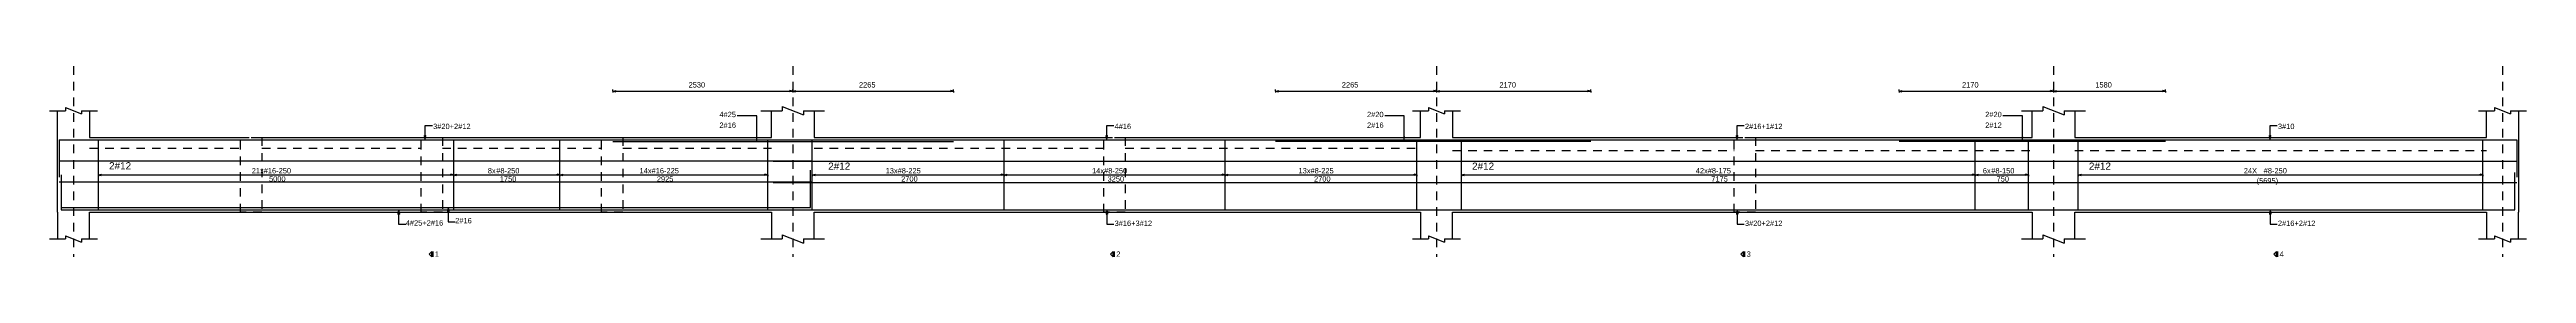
# Model space of a CAD drawing. Extents: x 0 to 98, y 3 to 248.
# Drawn here: x 0.66 to 35.52, y 184.59 to 187.27 of the extents above; entities that cross this region are included whole.
import ezdxf

# ---------------------------------------------------------------- set-up
doc = ezdxf.new("R2010")
doc.units = 0
doc.linetypes.add('ACAD_ISO02W100', pattern=[15, 12, -3])
for name, color, linetype in [('Axisline', 1, 'CONTINUOUS'), ('Beam_bottombarlabeling', 2, 'CONTINUOUS'), ('Beam_topbarsLabeling', 2, 'CONTINUOUS'), ('dim_all', 7, 'CONTINUOUS'), ('Extra_Topsteel_Labeling', 2, 'CONTINUOUS'), ('Extrabars', 7, 'CONTINUOUS'), ('Longsection', 2, 'CONTINUOUS'), ('main_botbars', 4, 'CONTINUOUS'), ('SecondaryBeam', 2, 'CONTINUOUS'), ('SectionLine', 4, 'CONTINUOUS'), ('Sidefacebar', 140, 'CONTINUOUS'), ('Slabline', 253, 'CONTINUOUS'), ('Stirrup_bar', 1, 'CONTINUOUS'), ('Stirrup_Dia_Spacing', 2, 'CONTINUOUS'), ('Stirrup_Length', 7, 'CONTINUOUS'), ('Stirrup_Numbers', 2, 'CONTINUOUS')]:
    doc.layers.add(name, color=color, linetype=linetype)
doc.styles.add('STRUDS_Arial', font='ARIAL.TTF', dxfattribs={"height": 0.04})

msp = doc.modelspace()

# ---------------------------------------------------------------- linework, layer by layer
at = {"layer": 'Axisline', "linetype": 'ACAD_ISO02W100', "ltscale": 0.01}
for p, q in [((1, 187.268), (1, 184.593)), ((11.12, 187.268), (11.12, 184.593)), ((20.18, 187.268), (20.18, 184.593)), ((28.86, 187.268), (28.86, 184.593)), ((35.18, 187.268), (35.18, 184.593))]:
    msp.add_line(p, q, dxfattribs=at)
at = {"layer": 'Beam_bottombarlabeling'}
for p, q in [((5.575, 185.251), (5.565, 185.191)), ((5.565, 185.191), (5.585, 185.191)), ((5.575, 185.251), (5.575, 185.051)), ((5.575, 185.251), (5.585, 185.191)), ((6.2705, 185.283), (6.2605, 185.223)), ((6.2605, 185.223), (6.2805, 185.223)), ((6.2705, 185.283), (6.2705, 185.083)), ((6.2705, 185.283), (6.2805, 185.223)), ((6.2705, 185.083), (6.3705, 185.083)), ((15.54, 185.251), (15.53, 185.191)), ((15.53, 185.191), (15.55, 185.191)), ((15.54, 185.251), (15.54, 185.051)), ((15.54, 185.251), (15.55, 185.191)), ((24.41, 185.251), (24.4, 185.191)), ((24.4, 185.191), (24.42, 185.191)), ((24.41, 185.251), (24.41, 185.051)), ((24.41, 185.251), (24.42, 185.191)), ((31.91, 185.251), (31.9, 185.191)), ((31.9, 185.191), (31.92, 185.191)), ((31.91, 185.251), (31.91, 185.051)), ((31.91, 185.251), (31.92, 185.191)), ((5.575, 185.051), (5.675, 185.051)), ((15.54, 185.051), (15.64, 185.051)), ((24.41, 185.051), (24.51, 185.051)), ((31.91, 185.051), (32.01, 185.051))]:
    msp.add_line(p, q, dxfattribs=at)
for points in [[(5.575, 185.251), (5.565, 185.191), (5.575, 185.251), (5.585, 185.191)], [(6.2705, 185.283), (6.2605, 185.223), (6.2705, 185.283), (6.2805, 185.223)], [(15.54, 185.251), (15.53, 185.191), (15.54, 185.251), (15.55, 185.191)], [(24.41, 185.251), (24.4, 185.191), (24.41, 185.251), (24.42, 185.191)], [(31.91, 185.251), (31.9, 185.191), (31.91, 185.251), (31.92, 185.191)]]:
    msp.add_solid(points, dxfattribs=at)
at = {"layer": 'Beam_topbarsLabeling'}
for p, q in [((5.95, 186.235), (5.94, 186.295)), ((5.94, 186.295), (5.96, 186.295)), ((5.95, 186.235), (5.95, 186.435)), ((5.95, 186.435), (6.05, 186.435)), ((5.95, 186.235), (5.96, 186.295)), ((5.95, 186.295), (5.955, 186.295)), ((15.54, 186.235), (15.53, 186.295)), ((15.53, 186.295), (15.55, 186.295)), ((15.54, 186.235), (15.54, 186.435)), ((15.54, 186.435), (15.64, 186.435)), ((15.54, 186.235), (15.55, 186.295)), ((15.54, 186.295), (15.545, 186.295)), ((24.41, 186.235), (24.4, 186.295)), ((24.4, 186.295), (24.42, 186.295)), ((24.41, 186.235), (24.41, 186.435)), ((24.41, 186.435), (24.51, 186.435)), ((24.41, 186.235), (24.42, 186.295)), ((24.41, 186.295), (24.415, 186.295)), ((31.91, 186.235), (31.9, 186.295)), ((31.9, 186.295), (31.92, 186.295)), ((31.91, 186.235), (31.91, 186.435)), ((31.91, 186.435), (32.01, 186.435)), ((31.91, 186.235), (31.92, 186.295)), ((31.91, 186.295), (31.915, 186.295))]:
    msp.add_line(p, q, dxfattribs=at)
for points in [[(5.95, 186.235), (5.94, 186.295), (5.95, 186.235), (5.96, 186.295)], [(15.54, 186.235), (15.53, 186.295), (15.54, 186.235), (15.55, 186.295)], [(24.41, 186.235), (24.4, 186.295), (24.41, 186.235), (24.42, 186.295)], [(31.91, 186.235), (31.9, 186.295), (31.91, 186.235), (31.92, 186.295)]]:
    msp.add_solid(points, dxfattribs=at)
at = {"layer": 'dim_all'}
for p, q in [((8.59, 186.918), (8.59, 186.938)), ((8.59, 186.918), (8.59, 186.938)), ((8.59, 186.918), (8.59, 186.93)), ((8.59, 186.918), (8.59, 186.93)), ((8.59, 186.918), (8.59, 186.93)), ((8.59, 186.918), (8.59, 186.93)), ((8.59, 186.918), (8.63, 186.928)), ((8.59, 186.918), (8.63, 186.928)), ((8.59, 186.918), (8.59, 186.898)), ((8.59, 186.918), (8.63, 186.908)), ((8.59, 186.918), (8.59, 186.905)), ((8.59, 186.918), (8.59, 186.905)), ((8.59, 186.918), (13.385, 186.918)), ((8.59, 186.918), (8.59, 186.898)), ((8.59, 186.918), (8.63, 186.908)), ((8.59, 186.918), (8.59, 186.905)), ((8.59, 186.918), (8.59, 186.905)), ((8.59, 186.918), (13.385, 186.918)), ((8.63, 186.908), (8.63, 186.928)), ((8.63, 186.908), (8.63, 186.928)), ((11.12, 186.918), (11.08, 186.928)), ((11.08, 186.908), (11.08, 186.928)), ((11.12, 186.918), (11.08, 186.928)), ((11.08, 186.908), (11.08, 186.928)), ((11.12, 186.918), (11.08, 186.928)), ((11.08, 186.908), (11.08, 186.928)), ((11.12, 186.918), (11.08, 186.928)), ((11.08, 186.908), (11.08, 186.928)), ((11.12, 186.918), (11.08, 186.908)), ((11.12, 186.918), (11.08, 186.908)), ((11.12, 186.918), (11.08, 186.908)), ((11.12, 186.918), (11.08, 186.908)), ((11.12, 186.918), (11.12, 186.938)), ((11.12, 186.918), (11.12, 186.938)), ((11.12, 186.918), (11.12, 186.938)), ((11.12, 186.918), (11.12, 186.938)), ((11.12, 186.918), (11.12, 186.938)), ((11.12, 186.918), (11.12, 186.938)), ((11.12, 186.918), (11.12, 186.938)), ((11.12, 186.918), (11.12, 186.938)), ((11.12, 186.918), (11.12, 186.93)), ((11.12, 186.918), (11.12, 186.93)), ((11.12, 186.918), (11.12, 186.93)), ((11.12, 186.918), (11.12, 186.93)), ((11.12, 186.918), (11.12, 186.93)), ((11.12, 186.918), (11.12, 186.93)), ((11.12, 186.918), (11.12, 186.93)), ((11.12, 186.918), (11.12, 186.93)), ((11.12, 186.918), (11.16, 186.928)), ((11.12, 186.918), (11.16, 186.928)), ((11.12, 186.918), (11.16, 186.928)), ((11.12, 186.918), (11.16, 186.928)), ((11.12, 186.918), (11.12, 186.898)), ((11.12, 186.918), (11.16, 186.908)), ((11.12, 186.918), (11.12, 186.898)), ((11.12, 186.918), (11.12, 186.905)), ((11.12, 186.918), (11.12, 186.905)), ((11.12, 186.918), (11.12, 186.905)), ((11.12, 186.918), (11.12, 186.905)), ((11.12, 186.918), (11.12, 186.918)), ((11.12, 186.918), (11.12, 186.898)), ((11.12, 186.918), (11.16, 186.908)), ((11.12, 186.918), (11.12, 186.898)), ((11.12, 186.918), (11.12, 186.898)), ((11.12, 186.918), (11.16, 186.908)), ((11.12, 186.918), (11.12, 186.898)), ((11.12, 186.918), (11.12, 186.905)), ((11.12, 186.918), (11.12, 186.905)), ((11.12, 186.918), (11.12, 186.905)), ((11.12, 186.918), (11.12, 186.905)), ((11.12, 186.918), (11.12, 186.918)), ((11.12, 186.918), (11.12, 186.898)), ((11.12, 186.918), (11.16, 186.908)), ((11.12, 186.918), (11.12, 186.898)), ((11.16, 186.908), (11.16, 186.928)), ((11.16, 186.908), (11.16, 186.928)), ((11.16, 186.908), (11.16, 186.928)), ((11.16, 186.908), (11.16, 186.928)), ((13.385, 186.918), (13.345, 186.928)), ((13.345, 186.908), (13.345, 186.928)), ((13.385, 186.918), (13.345, 186.928)), ((13.345, 186.908), (13.345, 186.928)), ((13.385, 186.918), (13.345, 186.908)), ((13.385, 186.918), (13.345, 186.908)), ((13.385, 186.918), (13.385, 186.938)), ((13.385, 186.918), (13.385, 186.938)), ((13.385, 186.918), (13.385, 186.93)), ((13.385, 186.918), (13.385, 186.93)), ((13.385, 186.918), (13.385, 186.93)), ((13.385, 186.918), (13.385, 186.93)), ((13.385, 186.918), (13.385, 186.898)), ((13.385, 186.918), (13.385, 186.905)), ((13.385, 186.918), (13.385, 186.905)), ((13.385, 186.918), (13.385, 186.898)), ((13.385, 186.918), (13.385, 186.905)), ((13.385, 186.918), (13.385, 186.905)), ((17.915, 186.918), (17.915, 186.938)), ((17.915, 186.918), (17.915, 186.938)), ((17.915, 186.918), (17.915, 186.93)), ((17.915, 186.918), (17.915, 186.93)), ((17.915, 186.918), (17.915, 186.93)), ((17.915, 186.918), (17.915, 186.93)), ((17.915, 186.918), (17.955, 186.928)), ((17.915, 186.918), (17.955, 186.928)), ((17.915, 186.918), (17.915, 186.898)), ((17.915, 186.918), (17.955, 186.908)), ((17.915, 186.918), (17.915, 186.905)), ((17.915, 186.918), (17.915, 186.905)), ((17.915, 186.918), (22.35, 186.918)), ((17.915, 186.918), (17.915, 186.898)), ((17.915, 186.918), (17.955, 186.908)), ((17.915, 186.918), (17.915, 186.905)), ((17.915, 186.918), (17.915, 186.905)), ((17.915, 186.918), (22.35, 186.918)), ((17.955, 186.908), (17.955, 186.928)), ((17.955, 186.908), (17.955, 186.928)), ((20.18, 186.918), (20.14, 186.928)), ((20.14, 186.908), (20.14, 186.928)), ((20.18, 186.918), (20.14, 186.928)), ((20.14, 186.908), (20.14, 186.928)), ((20.18, 186.918), (20.14, 186.928)), ((20.14, 186.908), (20.14, 186.928)), ((20.18, 186.918), (20.14, 186.928)), ((20.14, 186.908), (20.14, 186.928)), ((20.18, 186.918), (20.14, 186.908)), ((20.18, 186.918), (20.14, 186.908)), ((20.18, 186.918), (20.14, 186.908)), ((20.18, 186.918), (20.14, 186.908)), ((20.18, 186.918), (20.18, 186.938)), ((20.18, 186.918), (20.18, 186.938)), ((20.18, 186.918), (20.18, 186.938)), ((20.18, 186.918), (20.18, 186.938)), ((20.18, 186.918), (20.18, 186.938)), ((20.18, 186.918), (20.18, 186.938)), ((20.18, 186.918), (20.18, 186.938)), ((20.18, 186.918), (20.18, 186.938)), ((20.18, 186.918), (20.18, 186.93)), ((20.18, 186.918), (20.18, 186.93)), ((20.18, 186.918), (20.18, 186.93)), ((20.18, 186.918), (20.18, 186.93)), ((20.18, 186.918), (20.18, 186.93)), ((20.18, 186.918), (20.18, 186.93)), ((20.18, 186.918), (20.18, 186.93)), ((20.18, 186.918), (20.18, 186.93)), ((20.18, 186.918), (20.22, 186.928)), ((20.18, 186.918), (20.22, 186.928)), ((20.18, 186.918), (20.22, 186.928)), ((20.18, 186.918), (20.22, 186.928)), ((20.18, 186.918), (20.18, 186.898)), ((20.18, 186.918), (20.22, 186.908)), ((20.18, 186.918), (20.18, 186.898)), ((20.18, 186.918), (20.18, 186.905)), ((20.18, 186.918), (20.18, 186.905)), ((20.18, 186.918), (20.18, 186.905)), ((20.18, 186.918), (20.18, 186.905)), ((20.18, 186.918), (20.18, 186.918)), ((20.18, 186.918), (20.18, 186.898)), ((20.18, 186.918), (20.22, 186.908)), ((20.18, 186.918), (20.18, 186.898)), ((20.18, 186.918), (20.18, 186.898)), ((20.18, 186.918), (20.22, 186.908)), ((20.18, 186.918), (20.18, 186.898)), ((20.18, 186.918), (20.18, 186.905)), ((20.18, 186.918), (20.18, 186.905)), ((20.18, 186.918), (20.18, 186.905)), ((20.18, 186.918), (20.18, 186.905)), ((20.18, 186.918), (20.18, 186.918)), ((20.18, 186.918), (20.18, 186.898)), ((20.18, 186.918), (20.22, 186.908)), ((20.18, 186.918), (20.18, 186.898)), ((20.22, 186.908), (20.22, 186.928)), ((20.22, 186.908), (20.22, 186.928)), ((20.22, 186.908), (20.22, 186.928)), ((20.22, 186.908), (20.22, 186.928)), ((22.35, 186.918), (22.31, 186.928)), ((22.31, 186.908), (22.31, 186.928)), ((22.35, 186.918), (22.31, 186.928)), ((22.31, 186.908), (22.31, 186.928)), ((22.35, 186.918), (22.31, 186.908)), ((22.35, 186.918), (22.31, 186.908)), ((22.35, 186.918), (22.35, 186.938)), ((22.35, 186.918), (22.35, 186.938)), ((22.35, 186.918), (22.35, 186.93)), ((22.35, 186.918), (22.35, 186.93)), ((22.35, 186.918), (22.35, 186.93)), ((22.35, 186.918), (22.35, 186.93)), ((22.35, 186.918), (22.35, 186.898)), ((22.35, 186.918), (22.35, 186.905)), ((22.35, 186.918), (22.35, 186.905)), ((22.35, 186.918), (22.35, 186.898)), ((22.35, 186.918), (22.35, 186.905)), ((22.35, 186.918), (22.35, 186.905)), ((26.69, 186.918), (26.69, 186.938)), ((26.69, 186.918), (26.69, 186.938)), ((26.69, 186.918), (26.69, 186.93)), ((26.69, 186.918), (26.69, 186.93)), ((26.69, 186.918), (26.69, 186.93)), ((26.69, 186.918), (26.69, 186.93)), ((26.69, 186.918), (26.73, 186.928)), ((26.69, 186.918), (26.73, 186.928)), ((26.69, 186.918), (26.69, 186.898)), ((26.69, 186.918), (26.73, 186.908)), ((26.69, 186.918), (26.69, 186.905)), ((26.69, 186.918), (26.69, 186.905)), ((26.69, 186.918), (30.44, 186.918)), ((26.69, 186.918), (26.69, 186.898)), ((26.69, 186.918), (26.73, 186.908)), ((26.69, 186.918), (26.69, 186.905)), ((26.69, 186.918), (26.69, 186.905)), ((26.69, 186.918), (30.44, 186.918)), ((26.73, 186.908), (26.73, 186.928)), ((26.73, 186.908), (26.73, 186.928)), ((28.86, 186.918), (28.82, 186.928)), ((28.82, 186.908), (28.82, 186.928)), ((28.86, 186.918), (28.82, 186.928)), ((28.82, 186.908), (28.82, 186.928)), ((28.86, 186.918), (28.82, 186.928)), ((28.82, 186.908), (28.82, 186.928)), ((28.86, 186.918), (28.82, 186.928)), ((28.82, 186.908), (28.82, 186.928)), ((28.86, 186.918), (28.82, 186.908)), ((28.86, 186.918), (28.82, 186.908)), ((28.86, 186.918), (28.82, 186.908)), ((28.86, 186.918), (28.82, 186.908)), ((28.86, 186.918), (28.86, 186.938)), ((28.86, 186.918), (28.86, 186.938)), ((28.86, 186.918), (28.86, 186.938)), ((28.86, 186.918), (28.86, 186.938)), ((28.86, 186.918), (28.86, 186.938)), ((28.86, 186.918), (28.86, 186.938)), ((28.86, 186.918), (28.86, 186.938)), ((28.86, 186.918), (28.86, 186.938)), ((28.86, 186.918), (28.86, 186.93)), ((28.86, 186.918), (28.86, 186.93)), ((28.86, 186.918), (28.86, 186.93)), ((28.86, 186.918), (28.86, 186.93)), ((28.86, 186.918), (28.86, 186.93)), ((28.86, 186.918), (28.86, 186.93)), ((28.86, 186.918), (28.86, 186.93)), ((28.86, 186.918), (28.86, 186.93)), ((28.86, 186.918), (28.9, 186.928)), ((28.86, 186.918), (28.9, 186.928)), ((28.86, 186.918), (28.9, 186.928)), ((28.86, 186.918), (28.9, 186.928)), ((28.86, 186.918), (28.86, 186.898)), ((28.86, 186.918), (28.9, 186.908)), ((28.86, 186.918), (28.86, 186.898)), ((28.86, 186.918), (28.86, 186.905)), ((28.86, 186.918), (28.86, 186.905)), ((28.86, 186.918), (28.86, 186.905)), ((28.86, 186.918), (28.86, 186.905)), ((28.86, 186.918), (28.86, 186.918)), ((28.86, 186.918), (28.86, 186.898)), ((28.86, 186.918), (28.9, 186.908)), ((28.86, 186.918), (28.86, 186.898)), ((28.86, 186.918), (28.86, 186.898)), ((28.86, 186.918), (28.9, 186.908)), ((28.86, 186.918), (28.86, 186.898)), ((28.86, 186.918), (28.86, 186.905)), ((28.86, 186.918), (28.86, 186.905)), ((28.86, 186.918), (28.86, 186.905)), ((28.86, 186.918), (28.86, 186.905)), ((28.86, 186.918), (28.86, 186.918)), ((28.86, 186.918), (28.86, 186.898)), ((28.86, 186.918), (28.9, 186.908)), ((28.86, 186.918), (28.86, 186.898)), ((28.9, 186.908), (28.9, 186.928)), ((28.9, 186.908), (28.9, 186.928)), ((28.9, 186.908), (28.9, 186.928)), ((28.9, 186.908), (28.9, 186.928)), ((30.44, 186.918), (30.4, 186.928)), ((30.4, 186.908), (30.4, 186.928)), ((30.44, 186.918), (30.4, 186.928)), ((30.4, 186.908), (30.4, 186.928)), ((30.44, 186.918), (30.4, 186.908)), ((30.44, 186.918), (30.4, 186.908)), ((30.44, 186.918), (30.44, 186.938)), ((30.44, 186.918), (30.44, 186.938)), ((30.44, 186.918), (30.44, 186.93)), ((30.44, 186.918), (30.44, 186.93)), ((30.44, 186.918), (30.44, 186.93)), ((30.44, 186.918), (30.44, 186.93)), ((30.44, 186.918), (30.44, 186.898)), ((30.44, 186.918), (30.44, 186.905)), ((30.44, 186.918), (30.44, 186.905)), ((30.44, 186.918), (30.44, 186.898)), ((30.44, 186.918), (30.44, 186.905)), ((30.44, 186.918), (30.44, 186.905))]:
    msp.add_line(p, q, dxfattribs=at)
for points in [[(8.59, 186.918), (8.63, 186.928), (8.59, 186.918), (8.63, 186.908)], [(8.59, 186.918), (8.63, 186.928), (8.59, 186.918), (8.63, 186.908)], [(11.12, 186.918), (11.08, 186.928), (11.12, 186.918), (11.08, 186.908)], [(11.12, 186.918), (11.08, 186.928), (11.12, 186.918), (11.08, 186.908)], [(11.12, 186.918), (11.08, 186.928), (11.12, 186.918), (11.08, 186.908)], [(11.12, 186.918), (11.08, 186.928), (11.12, 186.918), (11.08, 186.908)], [(11.12, 186.918), (11.16, 186.928), (11.12, 186.918), (11.16, 186.908)], [(11.12, 186.918), (11.16, 186.928), (11.12, 186.918), (11.16, 186.908)], [(11.12, 186.918), (11.16, 186.928), (11.12, 186.918), (11.16, 186.908)], [(11.12, 186.918), (11.16, 186.928), (11.12, 186.918), (11.16, 186.908)], [(13.385, 186.918), (13.345, 186.928), (13.385, 186.918), (13.345, 186.908)], [(13.385, 186.918), (13.345, 186.928), (13.385, 186.918), (13.345, 186.908)], [(17.915, 186.918), (17.955, 186.928), (17.915, 186.918), (17.955, 186.908)], [(17.915, 186.918), (17.955, 186.928), (17.915, 186.918), (17.955, 186.908)], [(20.18, 186.918), (20.14, 186.928), (20.18, 186.918), (20.14, 186.908)], [(20.18, 186.918), (20.14, 186.928), (20.18, 186.918), (20.14, 186.908)], [(20.18, 186.918), (20.14, 186.928), (20.18, 186.918), (20.14, 186.908)], [(20.18, 186.918), (20.14, 186.928), (20.18, 186.918), (20.14, 186.908)], [(20.18, 186.918), (20.22, 186.928), (20.18, 186.918), (20.22, 186.908)], [(20.18, 186.918), (20.22, 186.928), (20.18, 186.918), (20.22, 186.908)], [(20.18, 186.918), (20.22, 186.928), (20.18, 186.918), (20.22, 186.908)], [(20.18, 186.918), (20.22, 186.928), (20.18, 186.918), (20.22, 186.908)], [(22.35, 186.918), (22.31, 186.928), (22.35, 186.918), (22.31, 186.908)], [(22.35, 186.918), (22.31, 186.928), (22.35, 186.918), (22.31, 186.908)], [(26.69, 186.918), (26.73, 186.928), (26.69, 186.918), (26.73, 186.908)], [(26.69, 186.918), (26.73, 186.928), (26.69, 186.918), (26.73, 186.908)], [(28.86, 186.918), (28.82, 186.928), (28.86, 186.918), (28.82, 186.908)], [(28.86, 186.918), (28.82, 186.928), (28.86, 186.918), (28.82, 186.908)], [(28.86, 186.918), (28.82, 186.928), (28.86, 186.918), (28.82, 186.908)], [(28.86, 186.918), (28.82, 186.928), (28.86, 186.918), (28.82, 186.908)], [(28.86, 186.918), (28.9, 186.928), (28.86, 186.918), (28.9, 186.908)], [(28.86, 186.918), (28.9, 186.928), (28.86, 186.918), (28.9, 186.908)], [(28.86, 186.918), (28.9, 186.928), (28.86, 186.918), (28.9, 186.908)], [(28.86, 186.918), (28.9, 186.928), (28.86, 186.918), (28.9, 186.908)], [(30.44, 186.918), (30.4, 186.928), (30.44, 186.918), (30.4, 186.908)], [(30.44, 186.918), (30.4, 186.928), (30.44, 186.918), (30.4, 186.908)]]:
    msp.add_solid(points, dxfattribs=at)
at = {"layer": 'Extra_Topsteel_Labeling'}
for p, q in [((10.614, 186.572), (10.339, 186.572)), ((10.614, 186.222), (10.614, 186.572)), ((19.727, 186.572), (19.452, 186.572)), ((19.727, 186.222), (19.727, 186.572)), ((28.426, 186.572), (28.151, 186.572)), ((28.426, 186.222), (28.426, 186.572))]:
    msp.add_line(p, q, dxfattribs=at)
for points in [[(10.614, 186.222), (10.604, 186.282), (10.614, 186.222), (10.624, 186.282)], [(19.727, 186.222), (19.717, 186.282), (19.727, 186.222), (19.737, 186.282)], [(28.426, 186.222), (28.416, 186.282), (28.426, 186.222), (28.436, 186.282)]]:
    msp.add_solid(points, dxfattribs=at)
at = {"layer": 'Extrabars'}
for p, q in [((13.385, 186.208), (8.59, 186.208)), ((13.385, 186.208), (8.59, 186.208)), ((22.35, 186.21), (17.915, 186.21)), ((22.35, 186.21), (17.915, 186.21)), ((30.44, 186.21), (26.69, 186.21)), ((30.44, 186.21), (26.69, 186.21))]:
    msp.add_line(p, q, dxfattribs=at)
at = {"layer": 'Longsection'}
for p, q in [((0.6625, 186.643), (0.775, 186.643)), ((0.6625, 186.643), (0.8875, 186.643)), ((0.775, 186.268), (0.775, 186.643)), ((0.8875, 186.688), (0.8875, 186.643)), ((0.8875, 186.688), (1.1125, 186.598)), ((1.1125, 186.643), (1.1125, 186.598)), ((1.1125, 186.643), (1.3375, 186.643)), ((1.225, 186.643), (1.225, 186.268)), ((10.67, 186.643), (10.82, 186.643)), ((10.67, 186.643), (10.97, 186.643)), ((10.82, 186.268), (10.82, 186.643)), ((10.97, 186.703), (10.97, 186.643)), ((10.97, 186.703), (11.27, 186.583)), ((11.27, 186.643), (11.27, 186.583)), ((11.27, 186.643), (11.57, 186.643)), ((11.42, 186.643), (11.42, 186.268)), ((19.8425, 186.643), (19.955, 186.643)), ((19.8425, 186.643), (20.0675, 186.643)), ((19.955, 186.268), (19.955, 186.643)), ((20.0675, 186.688), (20.0675, 186.643)), ((20.0675, 186.688), (20.2925, 186.598)), ((20.2925, 186.643), (20.2925, 186.598)), ((20.2925, 186.643), (20.5175, 186.643)), ((20.405, 186.643), (20.405, 186.268)), ((28.41, 186.643), (28.56, 186.643)), ((28.41, 186.643), (28.71, 186.643)), ((28.56, 186.268), (28.56, 186.643)), ((28.71, 186.703), (28.71, 186.643)), ((28.71, 186.703), (29.01, 186.583)), ((29.01, 186.643), (29.01, 186.583)), ((29.01, 186.643), (29.31, 186.643)), ((29.16, 186.643), (29.16, 186.268)), ((34.8425, 186.643), (34.955, 186.643)), ((34.8425, 186.643), (35.0675, 186.643)), ((34.955, 186.268), (34.955, 186.643)), ((35.0675, 186.688), (35.0675, 186.643)), ((35.0675, 186.688), (35.2925, 186.598)), ((35.2925, 186.643), (35.2925, 186.598)), ((35.2925, 186.643), (35.5175, 186.643)), ((35.405, 186.643), (35.405, 186.268)), ((0.775, 185.218), (0.775, 186.268)), ((1, 186.268), (1, 186.268)), ((1.225, 186.268), (3.35, 186.268)), ((3.5, 186.268), (6.19, 186.268)), ((6.04, 186.268), (8.73, 186.268)), ((8.58, 186.268), (10.82, 186.268)), ((11.42, 186.268), (15.5, 186.268)), ((15.65, 186.268), (19.955, 186.268)), ((20.405, 186.268), (24.37, 186.268)), ((24.52, 186.268), (28.56, 186.268)), ((29.16, 186.268), (34.955, 186.268)), ((35.405, 186.268), (35.405, 185.218)), ((0.775, 185.218), (0.775, 184.843)), ((1.225, 184.843), (1.225, 185.218)), ((1.225, 185.218), (3.35, 185.218)), ((3.35, 185.218), (6.19, 185.218)), ((5.89, 185.218), (8.73, 185.218)), ((8.43, 185.218), (10.82, 185.218)), ((10.82, 185.218), (10.82, 184.843)), ((11.42, 184.843), (11.42, 185.218)), ((11.42, 185.218), (15.5, 185.218)), ((15.5, 185.218), (19.955, 185.218)), ((19.955, 185.218), (19.955, 184.843)), ((20.405, 184.843), (20.405, 185.218)), ((20.405, 185.218), (24.37, 185.218)), ((24.37, 185.218), (28.56, 185.218)), ((28.56, 185.218), (28.56, 184.843)), ((29.16, 184.843), (29.16, 185.218)), ((29.16, 185.218), (34.955, 185.218)), ((34.955, 185.218), (34.955, 184.843)), ((35.405, 184.843), (35.405, 185.218)), ((0.6625, 184.843), (0.775, 184.843)), ((0.6625, 184.843), (0.8875, 184.843)), ((0.8875, 184.888), (0.8875, 184.843)), ((0.8875, 184.888), (1.1125, 184.798)), ((1.1125, 184.843), (1.1125, 184.798)), ((1.1125, 184.843), (1.3375, 184.843)), ((10.67, 184.843), (10.82, 184.843)), ((10.67, 184.843), (10.97, 184.843)), ((10.97, 184.903), (10.97, 184.843)), ((10.97, 184.903), (11.27, 184.783)), ((11.27, 184.843), (11.27, 184.783)), ((11.27, 184.843), (11.57, 184.843)), ((19.8425, 184.843), (19.955, 184.843)), ((19.8425, 184.843), (20.0675, 184.843)), ((20.0675, 184.888), (20.0675, 184.843)), ((20.0675, 184.888), (20.2925, 184.798)), ((20.2925, 184.843), (20.2925, 184.798)), ((20.2925, 184.843), (20.5175, 184.843)), ((28.41, 184.843), (28.56, 184.843)), ((28.41, 184.843), (28.71, 184.843)), ((28.71, 184.903), (28.71, 184.843)), ((28.71, 184.903), (29.01, 184.783)), ((29.01, 184.843), (29.01, 184.783)), ((29.01, 184.843), (29.31, 184.843)), ((34.8425, 184.843), (34.955, 184.843)), ((34.8425, 184.843), (35.0675, 184.843)), ((35.0675, 184.888), (35.0675, 184.843)), ((35.0675, 184.888), (35.2925, 184.798)), ((35.2925, 184.843), (35.2925, 184.798)), ((35.2925, 184.843), (35.5175, 184.843))]:
    msp.add_line(p, q, dxfattribs=at)
at = {"layer": 'main_botbars'}
for p, q in [((0.8, 186.235), (0.8, 185.71)), ((0.8, 186.235), (11.395, 186.235)), ((10.845, 186.235), (20.38, 186.235)), ((19.98, 186.235), (29.135, 186.235)), ((28.585, 186.235), (35.38, 186.235)), ((35.38, 186.235), (35.38, 185.71)), ((11.37, 185.283), (11.37, 185.808)), ((0.825, 185.743), (0.825, 185.251)), ((0.825, 185.743), (0.825, 185.283)), ((35.355, 185.251), (35.355, 185.776)), ((0.825, 185.283), (11.37, 185.283)), ((0.825, 185.251), (11.37, 185.251)), ((10.87, 185.251), (10.87, 185.251)), ((10.87, 185.251), (20.355, 185.251)), ((11.37, 185.283), (11.37, 185.283)), ((11.37, 185.251), (11.37, 185.251)), ((20.005, 185.251), (20.005, 185.251)), ((20.005, 185.251), (29.11, 185.251)), ((28.61, 185.251), (35.355, 185.251))]:
    msp.add_line(p, q, dxfattribs=at)
at = {"layer": 'SecondaryBeam', "linetype": 'ACAD_ISO02W100', "ltscale": 0.01}
for p, q in [((3.35, 186.268), (3.65, 186.268)), ((3.35, 185.218), (3.35, 186.268)), ((3.65, 186.268), (3.65, 185.218)), ((5.89, 186.268), (6.19, 186.268)), ((5.89, 185.218), (5.89, 186.268)), ((6.19, 186.268), (6.19, 185.218)), ((8.43, 186.268), (8.73, 186.268)), ((8.43, 185.218), (8.43, 186.268)), ((8.73, 186.268), (8.73, 185.218)), ((15.5, 186.268), (15.8, 186.268)), ((15.5, 185.218), (15.5, 186.268)), ((15.8, 186.268), (15.8, 185.218)), ((24.37, 186.268), (24.67, 186.268)), ((24.37, 185.218), (24.37, 186.268)), ((24.67, 186.268), (24.67, 185.218)), ((3.65, 185.218), (3.35, 185.218)), ((6.19, 185.218), (5.89, 185.218)), ((8.73, 185.218), (8.43, 185.218)), ((15.8, 185.218), (15.5, 185.218)), ((24.67, 185.218), (24.37, 185.218))]:
    msp.add_line(p, q, dxfattribs=at)
at = {"layer": 'SectionLine'}
for p, q in [((6.04, 184.668), (6.0025, 184.63)), ((6.04, 184.593), (6.0025, 184.63)), ((6.04, 184.593), (6.04, 184.668)), ((6.06, 184.593), (6.06, 184.668)), ((15.63, 184.668), (15.5925, 184.63)), ((15.63, 184.593), (15.5925, 184.63)), ((15.63, 184.593), (15.63, 184.668)), ((15.65, 184.593), (15.65, 184.668)), ((24.5, 184.668), (24.4625, 184.63)), ((24.5, 184.593), (24.4625, 184.63)), ((24.5, 184.593), (24.5, 184.668)), ((24.52, 184.593), (24.52, 184.668)), ((32, 184.668), (31.9625, 184.63)), ((32, 184.593), (31.9625, 184.63)), ((32, 184.593), (32, 184.668)), ((32.02, 184.593), (32.02, 184.668))]:
    msp.add_line(p, q, dxfattribs=at)
at = {"layer": 'Sidefacebar'}
for p, q in [((0.8, 185.94), (11.395, 185.94)), ((10.845, 185.935), (20.38, 185.935)), ((19.98, 185.935), (29.135, 185.935)), ((28.585, 185.935), (35.38, 185.935)), ((0.8, 185.646), (11.395, 185.646)), ((10.845, 185.635), (20.38, 185.635)), ((19.98, 185.635), (29.135, 185.635)), ((28.585, 185.635), (35.38, 185.635))]:
    msp.add_line(p, q, dxfattribs=at)
at = {"layer": 'Slabline', "linetype": 'ACAD_ISO02W100', "ltscale": 0.01}
for p, q in [((1.225, 186.118), (3.35, 186.118)), ((3.65, 186.118), (5.89, 186.118)), ((6.19, 186.118), (8.43, 186.118)), ((8.73, 186.118), (10.82, 186.118)), ((11.42, 186.118), (15.5, 186.118)), ((15.8, 186.118), (19.955, 186.118)), ((20.405, 186.083), (24.37, 186.083)), ((24.67, 186.083), (28.56, 186.083)), ((29.16, 186.083), (34.955, 186.083))]:
    msp.add_line(p, q, dxfattribs=at)
at = {"layer": 'Stirrup_bar'}
for p, q in [((1.35, 185.251), (1.35, 186.235)), ((6.35, 185.251), (6.35, 186.235)), ((7.845, 185.251), (7.845, 186.235)), ((10.77, 185.251), (10.77, 186.235)), ((11.395, 185.251), (11.395, 186.235)), ((14.095, 185.251), (14.095, 186.235)), ((17.205, 185.251), (17.205, 186.235)), ((19.905, 185.251), (19.905, 186.235)), ((20.53, 185.251), (20.53, 186.235)), ((27.76, 185.251), (27.76, 186.235)), ((28.51, 185.251), (28.51, 186.235)), ((29.21, 185.251), (29.21, 186.235)), ((34.905, 185.251), (34.905, 186.235))]:
    msp.add_line(p, q, dxfattribs=at)
at = {"layer": 'Stirrup_Length'}
for p, q in [((1.35, 185.743), (1.35, 185.763)), ((1.35, 185.743), (1.39, 185.753)), ((1.35, 185.743), (6.35, 185.743)), ((1.35, 185.743), (1.35, 185.723)), ((1.35, 185.743), (1.39, 185.733)), ((1.39, 185.733), (1.39, 185.753)), ((6.35, 185.743), (6.31, 185.753)), ((6.31, 185.733), (6.31, 185.753)), ((6.35, 185.743), (6.31, 185.733)), ((6.35, 185.743), (6.35, 185.763)), ((6.35, 185.743), (6.35, 185.763)), ((6.35, 185.743), (6.39, 185.753)), ((6.35, 185.743), (6.35, 185.723)), ((6.35, 185.743), (6.39, 185.733)), ((6.35, 185.743), (6.35, 185.723)), ((6.35, 185.743), (7.845, 185.743)), ((6.39, 185.733), (6.39, 185.753)), ((7.845, 185.743), (7.805, 185.753)), ((7.805, 185.733), (7.805, 185.753)), ((7.845, 185.743), (7.805, 185.733)), ((7.845, 185.743), (7.845, 185.763)), ((7.845, 185.743), (7.845, 185.763)), ((7.845, 185.743), (7.885, 185.753)), ((7.845, 185.743), (7.845, 185.723)), ((7.845, 185.743), (7.885, 185.733)), ((7.845, 185.743), (7.845, 185.723)), ((7.845, 185.743), (10.77, 185.743)), ((7.885, 185.733), (7.885, 185.753)), ((10.77, 185.743), (10.73, 185.753)), ((10.73, 185.733), (10.73, 185.753)), ((10.77, 185.743), (10.73, 185.733)), ((10.77, 185.743), (10.77, 185.763)), ((10.77, 185.743), (10.77, 185.723)), ((11.395, 185.743), (11.395, 185.763)), ((11.395, 185.743), (11.435, 185.753)), ((11.395, 185.743), (14.095, 185.743)), ((11.395, 185.743), (11.395, 185.723)), ((11.395, 185.743), (11.435, 185.733)), ((11.435, 185.733), (11.435, 185.753)), ((14.095, 185.743), (14.055, 185.753)), ((14.055, 185.733), (14.055, 185.753)), ((14.095, 185.743), (14.055, 185.733)), ((14.095, 185.743), (14.095, 185.763)), ((14.095, 185.743), (14.095, 185.763)), ((14.095, 185.743), (14.135, 185.753)), ((14.095, 185.743), (14.095, 185.723)), ((14.095, 185.743), (14.135, 185.733)), ((14.095, 185.743), (14.095, 185.723)), ((14.095, 185.743), (17.205, 185.743)), ((14.135, 185.733), (14.135, 185.753)), ((17.205, 185.743), (17.165, 185.753)), ((17.165, 185.733), (17.165, 185.753)), ((17.205, 185.743), (17.165, 185.733)), ((17.205, 185.743), (17.205, 185.763)), ((17.205, 185.743), (17.205, 185.763)), ((17.205, 185.743), (17.245, 185.753)), ((17.205, 185.743), (17.205, 185.723)), ((17.205, 185.743), (17.245, 185.733)), ((17.205, 185.743), (17.205, 185.723)), ((17.205, 185.743), (19.905, 185.743)), ((17.245, 185.733), (17.245, 185.753)), ((19.905, 185.743), (19.865, 185.753)), ((19.865, 185.733), (19.865, 185.753)), ((19.905, 185.743), (19.865, 185.733)), ((19.905, 185.743), (19.905, 185.763)), ((19.905, 185.743), (19.905, 185.723)), ((20.53, 185.743), (20.53, 185.763)), ((20.53, 185.743), (20.57, 185.753)), ((20.53, 185.743), (28.51, 185.743)), ((20.53, 185.743), (20.53, 185.723)), ((20.53, 185.743), (20.57, 185.733)), ((20.57, 185.733), (20.57, 185.753)), ((27.76, 185.743), (27.72, 185.753)), ((27.72, 185.733), (27.72, 185.753)), ((27.76, 185.743), (27.72, 185.733)), ((27.76, 185.743), (27.76, 185.763)), ((27.76, 185.743), (27.76, 185.763)), ((27.76, 185.743), (27.8, 185.753)), ((27.76, 185.743), (27.76, 185.723)), ((27.76, 185.743), (27.8, 185.733)), ((27.76, 185.743), (27.76, 185.723)), ((27.8, 185.733), (27.8, 185.753)), ((28.51, 185.743), (28.47, 185.753)), ((28.47, 185.733), (28.47, 185.753)), ((28.51, 185.743), (28.47, 185.733)), ((28.51, 185.743), (28.51, 185.763)), ((28.51, 185.743), (28.51, 185.723)), ((29.21, 185.743), (29.21, 185.763)), ((29.21, 185.743), (29.25, 185.753)), ((29.21, 185.743), (34.905, 185.743)), ((29.21, 185.743), (29.21, 185.723)), ((29.21, 185.743), (29.25, 185.733)), ((29.25, 185.733), (29.25, 185.753)), ((34.905, 185.743), (34.865, 185.753)), ((34.865, 185.733), (34.865, 185.753)), ((34.905, 185.743), (34.865, 185.733)), ((34.905, 185.743), (34.905, 185.763)), ((34.905, 185.743), (34.905, 185.723))]:
    msp.add_line(p, q, dxfattribs=at)
for points in [[(1.35, 185.743), (1.39, 185.753), (1.35, 185.743), (1.39, 185.733)], [(6.35, 185.743), (6.31, 185.753), (6.35, 185.743), (6.31, 185.733)], [(6.35, 185.743), (6.39, 185.753), (6.35, 185.743), (6.39, 185.733)], [(7.845, 185.743), (7.805, 185.753), (7.845, 185.743), (7.805, 185.733)], [(7.845, 185.743), (7.885, 185.753), (7.845, 185.743), (7.885, 185.733)], [(10.77, 185.743), (10.73, 185.753), (10.77, 185.743), (10.73, 185.733)], [(11.395, 185.743), (11.435, 185.753), (11.395, 185.743), (11.435, 185.733)], [(14.095, 185.743), (14.055, 185.753), (14.095, 185.743), (14.055, 185.733)], [(14.095, 185.743), (14.135, 185.753), (14.095, 185.743), (14.135, 185.733)], [(17.205, 185.743), (17.165, 185.753), (17.205, 185.743), (17.165, 185.733)], [(17.205, 185.743), (17.245, 185.753), (17.205, 185.743), (17.245, 185.733)], [(19.905, 185.743), (19.865, 185.753), (19.905, 185.743), (19.865, 185.733)], [(20.53, 185.743), (20.57, 185.753), (20.53, 185.743), (20.57, 185.733)], [(27.76, 185.743), (27.72, 185.753), (27.76, 185.743), (27.72, 185.733)], [(27.76, 185.743), (27.8, 185.753), (27.76, 185.743), (27.8, 185.733)], [(28.51, 185.743), (28.47, 185.753), (28.51, 185.743), (28.47, 185.733)], [(29.21, 185.743), (29.25, 185.753), (29.21, 185.743), (29.25, 185.733)], [(34.905, 185.743), (34.865, 185.753), (34.905, 185.743), (34.865, 185.733)]]:
    msp.add_solid(points, dxfattribs=at)

# ---------------------------------------------------------------- texts
at = {"layer": 'Beam_bottombarlabeling', "style": 'STRUDS_Arial'}
for s, p in [('4#25+2#16', (5.675, 185.031)), ('2#16', (6.3705, 185.063)), ('3#16+3#12', (15.65, 185.026)), ('3#20+2#12', (24.52, 185.026)), ('2#16+2#12', (32.02, 185.026))]:
    msp.add_text(s, height=0.075, dxfattribs=at).set_placement(p)
at = {"layer": 'Beam_topbarsLabeling', "style": 'STRUDS_Arial'}
for s, p in [('3#20+2#12', (6.06, 186.385)), ('4#16', (15.65, 186.385)), ('2#16+1#12', (24.52, 186.385)), ('3#10', (32.02, 186.385))]:
    msp.add_text(s, height=0.075, dxfattribs=at).set_placement(p)
at = {"layer": 'dim_all', "style": 'STRUDS_Arial'}
for s, p in [('2530', (9.655, 186.968)), ('2530', (9.655, 186.968)), ('2265', (12.0525, 186.968)), ('2265', (12.0525, 186.968)), ('2265', (18.8475, 186.968)), ('2265', (18.8475, 186.968)), ('2170', (21.065, 186.968)), ('2170', (21.065, 186.968)), ('2170', (27.575, 186.968)), ('2170', (27.575, 186.968)), ('1580', (29.45, 186.968)), ('1580', (29.45, 186.968))]:
    msp.add_text(s, height=0.075, dxfattribs=at).set_placement(p)
at = {"layer": 'Extra_Topsteel_Labeling', "style": 'STRUDS_Arial'}
for s, p in [('4#25', (10.089, 186.552)), ('2#16', (10.089, 186.402)), ('2#20', (19.202, 186.552)), ('2#16', (19.202, 186.402)), ('2#20', (27.901, 186.552)), ('2#12', (27.901, 186.402))]:
    msp.add_text(s, height=0.075, dxfattribs=at).set_placement(p)
at = {"layer": 'SectionLine', "style": 'STRUDS_Arial'}
for s, p in [('1', (6.084, 184.593)), ('2', (15.674, 184.593)), ('3', (24.544, 184.593)), ('4', (32.044, 184.593))]:
    msp.add_text(s, height=0.075, dxfattribs=at).set_placement(p)
at = {"layer": 'Sidefacebar', "style": 'STRUDS_Arial'}
for p in [(1.5, 185.82), (11.62, 185.815), (20.68, 185.815), (29.36, 185.815)]:
    msp.add_text('2#12', height=0.1, dxfattribs=at).set_placement(p)
at = {"layer": 'Stirrup_Dia_Spacing', "style": 'STRUDS_Arial'}
for s, p in [('#16-250', (3.6768, 185.763)), ('#8-250', (6.949, 185.763)), ('#16-225', (9.1342, 185.763)), ('#8-225', (12.5965, 185.763)), ('#8-250', (15.5015, 185.763)), ('#8-225', (18.4065, 185.763)), ('#8-175', (23.9965, 185.763)), ('#8-150', (27.9865, 185.763)), ('#8-250', (31.82, 185.763)), ('5000', (3.751, 185.648)), ('1750', (6.9985, 185.648)), ('2925', (9.2085, 185.648)), ('2700', (12.646, 185.648)), ('3250', (15.551, 185.648)), ('2700', (18.456, 185.648)), ('7175', (24.046, 185.648)), ('750', (28.0608, 185.648))]:
    msp.add_text(s, height=0.075, dxfattribs=at).set_placement(p)
at = {"layer": 'Stirrup_Length', "style": 'STRUDS_Arial'}
msp.add_text('(5695)', height=0.075, dxfattribs=at).set_placement((31.72, 185.623))
at = {"layer": 'Stirrup_Numbers', "style": 'STRUDS_Arial'}
for s, p in [('21x', (3.5082, 185.763)), ('8x', (6.83, 185.763)), ('14x', (8.9657, 185.763)), ('13x', (12.428, 185.763)), ('14x', (15.333, 185.763)), ('13x', (18.238, 185.763)), ('42x', (23.828, 185.763)), ('6x', (27.8675, 185.763)), ('24X', (31.54, 185.763))]:
    msp.add_text(s, height=0.075, dxfattribs=at).set_placement(p)

doc.saveas('drawing.dxf')
